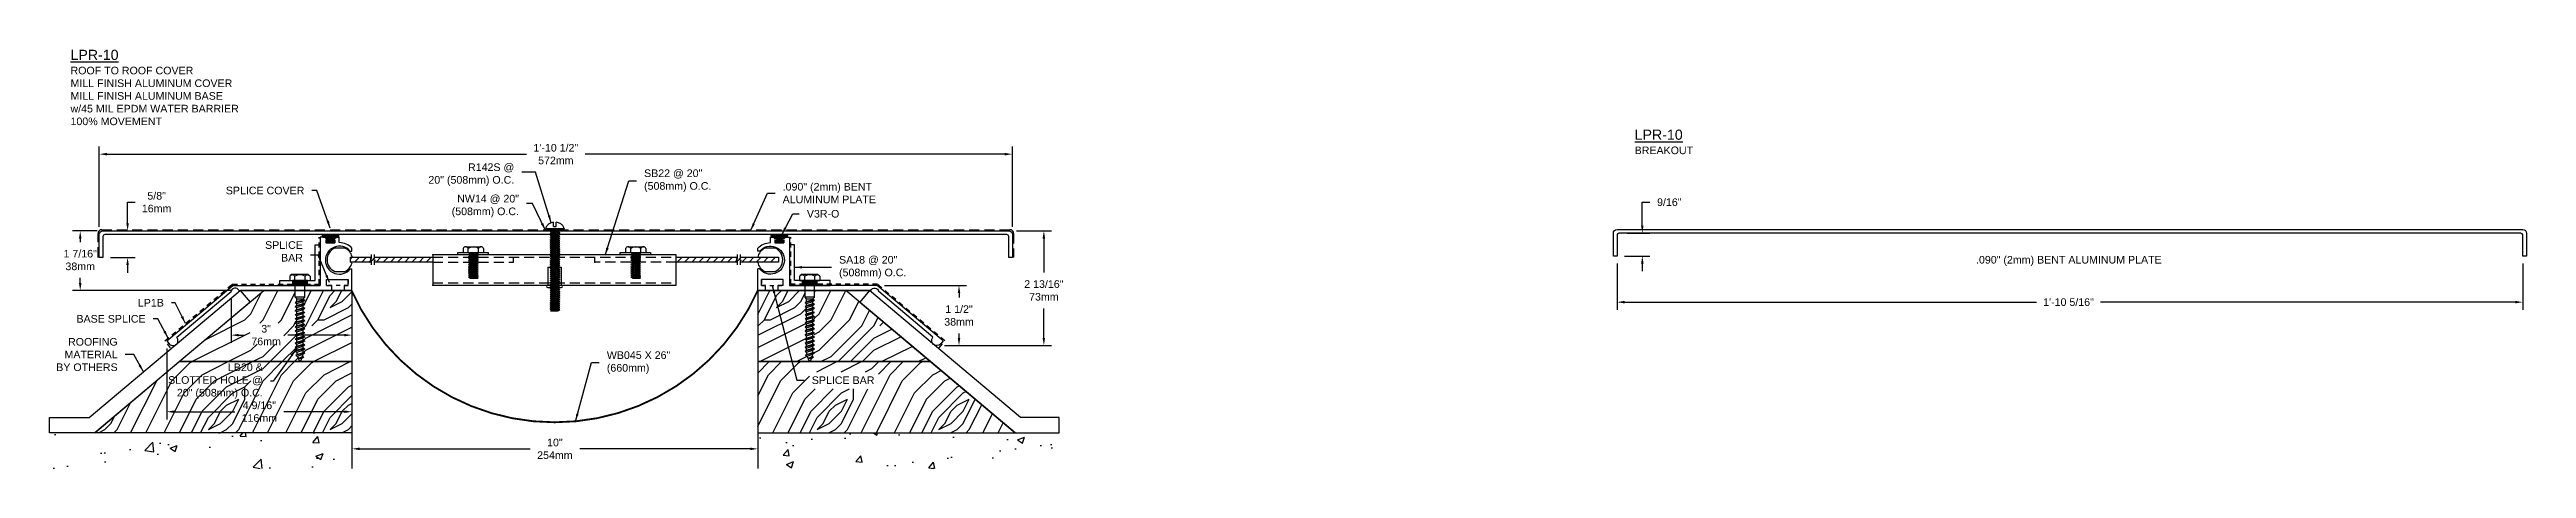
# Model space of a CAD drawing. Header units: inches. Extents: x -4 to 57, y 2.5 to 12.8.
import ezdxf

# ---------------------------------------------------------------- set-up
doc = ezdxf.new("R2010")
doc.units = ezdxf.units.IN
doc.header["$MEASUREMENT"] = 0
doc.linetypes.add('DASHED2', pattern=[0.375, 0.25, -0.125])
doc.linetypes.add('HIDDEN', pattern=[0.375, 0.25, -0.125])
for name, color, linetype in [('ANCHORS', 4, 'Continuous'), ('CONDITIONS', 1, 'Continuous'), ('DIMENSIONS', 3, 'Continuous'), ('FILLERS', 2, 'Continuous'), ('METALS', 7, 'Continuous'), ('TEXT', 2, 'Continuous')]:
    doc.layers.add(name, color=color, linetype=linetype)
doc.styles.add('ARIAL', font='arial.ttf')
doc.dimstyles.new('Arial', dxfattribs={"dimtxt": 0.1875, "dimasz": 0.1875, "dimexe": 0.1875, "dimexo": 0.1875, "dimgap": 0.1875, "dimtad": 0, "dimtih": 1, "dimtoh": 1, "dimdec": 4, "dimzin": 3, "dimdsep": 46, "dimlunit": 4, "dimtxsty": 'ARIAL', "dimcen": 0.125, "dimadec": 0, "dimazin": 0, "dimtfac": 1, "dimtdec": 4, "dimtofl": 0, "dimtmove": 0, "dimatfit": 3, "dimfxl": 0, "dimfrac": 2, "dimtolj": 1, "dimtzin": 0, "dimarcsym": 0})
pattern_1 = [(0, (-3.4, 0.15), (3, 3), [0.15, -2.85]), (90, (-2.2, 1.2), (-3, 3), [0.3, -2.7]), (45, (-2.8, 0.9), (3e-16, 3), [0.2121, -0.6363, 0.2121, -0.4242, 1.485, -1.27294]), (45, (-3.55, 0), (3e-16, 3), [0.21213, -0.42426, 0.21213, -3.39412]), (45, (-2.5, 0.3), (3e-16, 3), [0.2121, -4.0305]), (45, (-2.2, 0.15), (3e-16, 3), [0.2121, -4.0305]), (45, (-2.65, 0.45), (3e-16, 3), [0.2121, -4.0305]), (45, (-2.8, 0.6), (3e-16, 3), [0.42426, -3.8184]), (45, (-2.05, 2.85), (3e-16, 3), [0.4243, -3.8184]), (45, (-3.1, 0.75), (3e-16, 3), [0.8485, -3.3941]), (45, (-3.25, 0.9), (3e-16, 3), [0.8485, -3.3941]), (45, (-1.3, 1.8), (3e-16, 3), [0.8485, -3.3941]), (45, (-3.4, 1.2), (3e-16, 3), [0.6364, -3.60624]), (45, (-4, 1.65), (3e-16, 3), [0.6364, -3.60624]), (45, (-3.7, 1.35), (3e-16, 3), [0.6364, -3.60624]), (45, (-1.75, 2.25), (3e-16, 3), [1.0607, -3.182]), (45, (-2.05, 2.4), (3e-16, 3), [1.06066, -3.182]), (45, (-1.75, 1.65), (3e-16, 3), [1.4849, -2.7577]), (26.565, (-3.1, 0.45), (3, 1e-09), [0.3354, -6.3728]), (26.565, (-2.5, 1.35), (3, 1e-09), [0.3354, -6.3728]), (26.565, (-2.65, 1.05), (3, 1e-09), [0.3354, -6.3728]), (26.565, (-3.25, 0.15), (3, 1e-09), [0.6708, -6.0374]), (26.565, (-2.65, 1.5), (3, 1e-09), [1.00623, -5.702]), (26.565, (-2.95, 1.65), (3, 1e-09), [1.34164, -5.36656]), (26.565, (-3.25, 1.8), (3, 1e-09), [1.34164, -5.36656]), (26.565, (-3.7, 2.7), (3, 1e-09), [1.34164, -5.36656]), (26.565, (-3.7, 2.4), (3, 1e-09), [1.67705, -5.03115]), (26.565, (-3.55, 2.1), (3, 1e-09), [1.67705, -5.03115]), (63.435, (-2.5, 0.9), (2e-10, 3), [0.3354, -6.3728]), (63.435, (-2.95, 0.6), (2e-10, 3), [0.3354, -6.3728]), (63.435, (-3.4, 0.15), (2e-10, 3), [0.6708, -6.0374]), (63.435, (-2.5, 0.6), (2e-10, 3), [0.6708, -6.0374]), (63.435, (-3.7, 0), (2e-10, 3), [1.00623, -5.702]), (63.435, (-4, 0), (2e-10, 3), [1.34164, -5.36656]), (63.435, (-1.3, 0.15), (2e-10, 3), [1.34164, -5.36656]), (63.435, (-2.35, 0.45), (2e-10, 3), [1.34164, -5.36656]), (63.435, (-1.75, 0.15), (2e-10, 3), [1.67705, -5.03115]), (63.435, (-2.05, 0.3), (2e-10, 3), [1.67705, -5.03115])]

msp = doc.modelspace()

# ---------------------------------------------------------------- texts
at = {"layer": 'TEXT', "char_height": 0.25, "width": 5.28125, "attachment_point": 1, "style": 'ARIAL'}
for s, insert in [('{\\LLPR-10\\P\\H0.75x;\\lROOF TO ROOF COVER\\PMILL FINISH ALUMINUM COVER\\PMILL FINISH ALUMINUM BASE\\Pw/45 MIL EPDM WATER BARRIER\\P100% MOVEMENT}', (-3.49511, 12.79543)), ('{\\LLPR-10\\P\\H0.75x;\\lBREAKOUT}', (35.04842, 10.8315))]:
    msp.add_mtext(s, dxfattribs=dict(at, insert=insert))
at = {"layer": 'TEXT', "char_height": 0.1875, "style": 'ARIAL'}
for s, insert, attachment_point in [('R142S @\\P20" (508mm) O.C.', (7.44012, 9.72298), 6), ('SB22 @ 20"\\P(508mm) O.C.', (10.63863, 9.5737), 4), ('SPLICE COVER', (2.26742, 9.3322), 6), ('\\A1;NW14 @ 20"\\P(508mm) O.C.', (7.55671, 8.94839), 6), ('.090" (2mm) BENT\\PALUMINUM PLATE', (14.05337, 9.26828), 4), ('V3R-O', (14.65011, 8.75981), 4), ('SPLICE\\PBAR', (2.23164, 7.83489), 6), ('SA18 @ 20"\\P(508mm) O.C.', (15.44299, 7.44461), 4), ('.090" (2mm) BENT ALUMINUM PLATE', (43.45969, 7.60127), 4), ('BASE SPLICE', (-1.64489, 6.17526), 6), ('LP1B', (-1.19537, 6.57135), 6), ('ROOFING\\PMATERIAL\\PBY OTHERS', (-2.33295, 5.29655), 6), (' LB20 &\\PSLOTTED HOLE @\\P20" (508mm) O.C.', (1.24277, 4.64334), 6), ('WB045 X 26"\\P(660mm)', (9.72093, 5.09845), 4), ('SPLICE BAR', (14.77171, 4.66538), 4)]:
    msp.add_mtext(s, dxfattribs=dict(at, insert=insert, attachment_point=attachment_point))

# ---------------------------------------------------------------- blocks, each defined once
blk = doc.blocks.new('*D0')
at = {"layer": 'Defpoints', "color": 0}
for p in [(-2.651, 8.339), (-3.256, 6.872), (0.657, 6.872)]:
    blk.add_point(p, dxfattribs=at)
at = {"layer": 'DIMENSIONS', "color": 0, "lineweight": -2}
for p, q in [((-2.838, 8.339), (-3.443, 8.339)), ((-3.256, 8.151), (-3.256, 8.063)), ((0.47, 6.872), (-3.443, 6.872)), ((-3.256, 7.06), (-3.256, 7.181))]:
    blk.add_line(p, q, dxfattribs=at)
at = {"layer": 'DIMENSIONS', "color": 0}
for points in [[(-3.287, 8.151), (-3.224, 8.151), (-3.256, 8.339)], [(-3.287, 7.06), (-3.224, 7.06), (-3.256, 6.872)]]:
    blk.add_solid(points, dxfattribs=at)
at = {"layer": 'DIMENSIONS', "color": 0, "insert": (-3.256, 7.622), "char_height": 0.1875, "attachment_point": 5, "style": 'ARIAL'}
blk.add_mtext('\\A1;1 7/16"\\P38mm', dxfattribs=at)
blk = doc.blocks.new('*D1')
at = {"layer": 'Defpoints', "color": 0}
for p in [(-2.651, 8.339), (-2.696, 7.686), (-2.089, 7.686)]:
    blk.add_point(p, dxfattribs=at)
at = {"layer": 'DIMENSIONS', "color": 0, "lineweight": -2}
for p, q in [((-2.089, 8.526), (-2.089, 9.045)), ((-2.089, 9.045), (-1.901, 9.045)), ((-2.463, 8.339), (-1.901, 8.339)), ((-2.508, 7.686), (-1.901, 7.686)), ((-2.089, 7.499), (-2.089, 7.311))]:
    blk.add_line(p, q, dxfattribs=at)
at = {"layer": 'DIMENSIONS', "color": 0}
for points in [[(-2.12, 8.526), (-2.057, 8.526), (-2.089, 8.339)], [(-2.12, 7.499), (-2.057, 7.499), (-2.089, 7.686)]]:
    blk.add_solid(points, dxfattribs=at)
at = {"layer": 'DIMENSIONS', "color": 0, "insert": (-1.373, 9.045), "char_height": 0.1875, "attachment_point": 5, "style": 'ARIAL'}
blk.add_mtext('\\A1;5/8"\\P16mm', dxfattribs=at)
blk = doc.blocks.new('*D2')
at = {"layer": 'Defpoints', "color": 0}
for p in [(3.441, 3.54), (13.441, 3.54), (13.441, 2.977)]:
    blk.add_point(p, dxfattribs=at)
at = {"layer": 'DIMENSIONS', "color": 0, "lineweight": -2}
for p, q in [((3.441, 3.353), (3.441, 2.79)), ((13.441, 3.353), (13.441, 2.79)), ((3.628, 2.977), (7.829, 2.977)), ((13.253, 2.977), (9.052, 2.977))]:
    blk.add_line(p, q, dxfattribs=at)
at = {"layer": 'DIMENSIONS', "color": 0}
for points in [[(3.628, 3.008), (3.628, 2.946), (3.441, 2.977)], [(13.253, 3.008), (13.253, 2.946), (13.441, 2.977)]]:
    blk.add_solid(points, dxfattribs=at)
at = {"layer": 'DIMENSIONS', "color": 0, "insert": (8.441, 2.977), "char_height": 0.1875, "attachment_point": 5, "style": 'ARIAL'}
blk.add_mtext('\\A1;10"\\P254mm', dxfattribs=at)
blk = doc.blocks.new('NW14')
blk.add_hatch(color=256).paths.add_polyline_path([(0.2325, -0.03), (0.2325, 0), (-0.2325, 0), (-0.2325, -0.03)])
blk.add_lwpolyline([(-0.2325, -0.03), (0.2325, -0.03), (0.2325, 0), (-0.2325, 0)], close=True)
blk = doc.blocks.new('LB20')
for p, q in [((-0.25, 0.102), (-0.25, 0)), ((-0.25, 0), (0.25, 0)), ((-0.19, 0.156), (-0.238, 0.116)), ((-0.19, 0.156), (0.19, 0.156)), ((-0.125, 0), (-0.125, 0.102)), ((-0.117, -0.412), (-0.117, 0)), ((0.117, -0.412), (0.117, 0)), ((0.125, 0), (0.125, 0.102)), ((0.19, 0.156), (0.238, 0.116)), ((0.25, 0.102), (0.25, 0)), ((-0.078, -0.458), (-0.117, -0.412)), ((0.117, -0.412), (-0.117, -0.412)), ((0.117, -0.494), (-0.117, -0.544)), ((-0.117, -0.544), (-0.078, -0.521)), ((-0.117, -0.544), (-0.078, -0.566)), ((0.117, -0.594), (-0.117, -0.644)), ((-0.078, -0.521), (-0.078, -0.458)), ((-0.078, -0.458), (0.078, -0.458)), ((-0.078, -0.521), (0.078, -0.471)), ((-0.078, -0.566), (0.078, -0.516)), ((-0.078, -0.621), (-0.078, -0.566)), ((-0.078, -0.621), (0.078, -0.571)), ((0.078, -0.458), (0.117, -0.412)), ((0.078, -0.471), (0.078, -0.458)), ((0.117, -0.494), (0.078, -0.471)), ((0.117, -0.494), (0.078, -0.516)), ((0.078, -0.571), (0.078, -0.516)), ((0.117, -0.594), (0.078, -0.571)), ((0.117, -0.594), (0.078, -0.616)), ((-0.117, -0.644), (-0.078, -0.621)), ((-0.117, -0.644), (-0.078, -0.666)), ((0.117, -0.694), (-0.117, -0.744)), ((-0.117, -0.744), (-0.078, -0.721)), ((-0.117, -0.744), (-0.078, -0.766)), ((0.117, -0.794), (-0.117, -0.844)), ((-0.117, -0.844), (-0.078, -0.821)), ((-0.117, -0.844), (-0.078, -0.866)), ((0.117, -0.894), (-0.117, -0.944)), ((-0.117, -0.944), (-0.078, -0.921)), ((-0.117, -0.944), (-0.078, -0.966)), ((0.117, -0.994), (-0.117, -1.044)), ((-0.117, -1.044), (-0.078, -1.021)), ((-0.117, -1.044), (-0.078, -1.066)), ((0.117, -1.094), (-0.117, -1.144)), ((-0.117, -1.144), (-0.078, -1.121)), ((-0.117, -1.144), (-0.078, -1.166)), ((0.117, -1.194), (-0.117, -1.244)), ((-0.078, -0.666), (0.078, -0.616)), ((-0.078, -0.721), (-0.078, -0.666)), ((-0.078, -0.721), (0.078, -0.671)), ((-0.078, -0.766), (0.078, -0.716)), ((-0.078, -0.821), (-0.078, -0.766)), ((-0.078, -0.821), (0.078, -0.771)), ((-0.078, -0.866), (0.078, -0.816)), ((-0.078, -0.921), (-0.078, -0.866)), ((-0.078, -0.921), (0.078, -0.871)), ((-0.078, -0.966), (0.078, -0.916)), ((-0.078, -1.021), (-0.078, -0.966)), ((-0.078, -1.021), (0.078, -0.971)), ((-0.078, -1.066), (0.078, -1.016)), ((-0.078, -1.121), (-0.078, -1.066)), ((-0.078, -1.121), (0.078, -1.071)), ((-0.078, -1.166), (0.078, -1.116)), ((-0.078, -1.221), (-0.078, -1.166)), ((-0.078, -1.221), (0.078, -1.171)), ((-0.078, -1.266), (0.078, -1.216)), ((0.078, -0.671), (0.078, -0.616)), ((0.117, -0.694), (0.078, -0.671)), ((0.117, -0.694), (0.078, -0.716)), ((0.078, -0.771), (0.078, -0.716)), ((0.117, -0.794), (0.078, -0.771)), ((0.117, -0.794), (0.078, -0.816)), ((0.078, -0.871), (0.078, -0.816)), ((0.117, -0.894), (0.078, -0.871)), ((0.117, -0.894), (0.078, -0.916)), ((0.078, -0.971), (0.078, -0.916)), ((0.117, -0.994), (0.078, -0.971)), ((0.117, -0.994), (0.078, -1.016)), ((0.078, -1.071), (0.078, -1.016)), ((0.117, -1.094), (0.078, -1.071)), ((0.117, -1.094), (0.078, -1.116)), ((0.078, -1.171), (0.078, -1.116)), ((0.117, -1.194), (0.078, -1.171)), ((0.117, -1.194), (0.078, -1.216)), ((0.078, -1.271), (0.078, -1.216)), ((-0.117, -1.244), (-0.078, -1.221)), ((-0.117, -1.244), (-0.078, -1.266)), ((0.117, -1.294), (-0.117, -1.344)), ((-0.117, -1.344), (-0.078, -1.321)), ((-0.117, -1.344), (-0.078, -1.366)), ((0.117, -1.394), (-0.117, -1.444)), ((-0.117, -1.444), (-0.078, -1.421)), ((-0.117, -1.444), (-0.078, -1.466)), ((0.117, -1.494), (-0.117, -1.544)), ((-0.117, -1.544), (-0.078, -1.521)), ((-0.117, -1.544), (-0.078, -1.566)), ((0.117, -1.594), (-0.117, -1.644)), ((-0.117, -1.644), (-0.078, -1.621)), ((-0.117, -1.644), (-0.078, -1.666)), ((0.117, -1.694), (-0.117, -1.744)), ((-0.117, -1.744), (-0.078, -1.721)), ((-0.117, -1.744), (-0.078, -1.766)), ((0.117, -1.794), (-0.105, -1.844)), ((-0.105, -1.844), (-0.074, -1.823)), ((-0.078, -1.321), (-0.078, -1.266)), ((-0.078, -1.321), (0.078, -1.271)), ((-0.078, -1.366), (0.078, -1.316)), ((-0.078, -1.421), (-0.078, -1.366)), ((-0.078, -1.421), (0.078, -1.371)), ((-0.078, -1.466), (0.078, -1.416)), ((-0.078, -1.521), (-0.078, -1.466)), ((-0.078, -1.521), (0.078, -1.471)), ((-0.078, -1.566), (0.078, -1.516)), ((-0.078, -1.621), (-0.078, -1.566)), ((-0.078, -1.621), (0.078, -1.571)), ((-0.078, -1.666), (0.078, -1.616)), ((-0.078, -1.721), (-0.078, -1.666)), ((-0.078, -1.721), (0.078, -1.671)), ((-0.078, -1.766), (0.078, -1.716)), ((-0.074, -1.823), (0.078, -1.771)), ((-0.066, -1.862), (0.075, -1.817)), ((0.117, -1.794), (0.075, -1.817)), ((0.117, -1.294), (0.078, -1.271)), ((0.117, -1.294), (0.078, -1.316)), ((0.078, -1.371), (0.078, -1.316)), ((0.117, -1.394), (0.078, -1.371)), ((0.117, -1.394), (0.078, -1.416)), ((0.078, -1.471), (0.078, -1.416)), ((0.117, -1.494), (0.078, -1.471)), ((0.117, -1.494), (0.078, -1.516)), ((0.078, -1.571), (0.078, -1.516)), ((0.117, -1.594), (0.078, -1.571)), ((0.117, -1.594), (0.078, -1.616)), ((0.078, -1.671), (0.078, -1.616)), ((0.117, -1.694), (0.078, -1.671)), ((0.117, -1.694), (0.078, -1.716)), ((0.078, -1.766), (0.078, -1.716)), ((0.117, -1.794), (0.078, -1.771)), ((-0.105, -1.844), (-0.066, -1.862)), ((-0.022, -1.918), (0.063, -1.874)), ((0.096, -1.893), (-0.022, -1.918)), ((-0.022, -1.918), (0.047, -1.92)), ((0.096, -1.893), (0.047, -1.92)), ((0.096, -1.893), (0.063, -1.874))]:
    blk.add_line(p, q)
for centre, radius, start, end in [((-0.188, 0.057), 0.077, 35.77511, 144.22489), ((0, -0.126), 0.26, 61.28133, 118.71867), ((0.187, 0.057), 0.077, 35.77511, 144.22489), ((0.311, -1.766), 0.389, 180, 188.38365), ((-0.311, -1.766), 0.389, 343.96547, 352.44847), ((-0.311, -1.766), 0.389, 359.2771, 0), ((0.311, -1.766), 0.389, 194.32066, 216.96668), ((-0.311, -1.766), 0.389, 323.03332, 336.7752)]:
    blk.add_arc(centre, radius, start, end)
blk = doc.blocks.new('A$CD336')
for p, q in [((3.921, 2.673), (3.796, 2.673)), ((3.796, 2.673), (3.796, 1.485)), ((3.921, 2.673), (3.921, 2.642)), ((3.983, 2.642), (3.921, 2.642)), ((3.983, 2.595), (3.937, 2.595)), ((3.937, 2.595), (3.937, 2.533)), ((4.155, 2.533), (3.937, 2.533)), ((3.983, 2.642), (3.983, 2.595)), ((4.108, 2.642), (4.108, 2.595)), ((4.171, 2.642), (4.108, 2.642)), ((4.155, 2.595), (4.108, 2.595)), ((4.155, 2.595), (4.155, 2.533)), ((4.171, 2.673), (4.171, 2.642)), ((4.265, 2.673), (4.171, 2.673)), ((4.265, 2.538), (4.265, 2.673)), ((4.527, 2.33), (4.577, 2.33)), ((4.534, 1.893), (4.577, 1.893)), ((4.577, 2.33), (4.577, 2.404)), ((4.577, 1.36), (4.577, 1.893)), ((0.011, 0.119), (1.639, 1.485)), ((0.26, 0.21), (1.598, 1.333)), ((1.639, 1.485), (3.796, 1.485)), ((1.794, 1.36), (4.078, 1.36)), ((3.953, 1.485), (3.953, 1.63)), ((3.953, 1.63), (4.484, 1.63)), ((3.953, 1.485), (4.078, 1.485)), ((4.078, 1.36), (4.078, 1.485)), ((4.389, 1.485), (4.484, 1.485)), ((4.389, 1.36), (4.389, 1.485)), ((4.389, 1.36), (4.577, 1.36)), ((4.484, 1.485), (4.484, 1.63)), ((0.011, 0.119), (0.069, 0.05))]:
    blk.add_line(p, q)
for centre, radius, start, end in [((4.265, 2.107), 0.344, 40.41023, 321.53086), ((4.265, 2.107), 0.431, 43.62276, 90), ((1.7, 1.317), 0.103, 24.67532, 170.77487), ((0.165, 0.13), 0.125, 220, 40)]:
    blk.add_arc(centre, radius, start, end)
blk = doc.blocks.new('LP1B')
blk.add_blockref('A$CD336', (-4.265, -2.107))
blk = doc.blocks.new('SA18')
blk.add_lwpolyline([(-1, 0.125), (-0.125, 0.125), (-0.125, 1), (0, 1), (0, 0), (-1, 0)], close=True)
blk = doc.blocks.new('*D8')
at = {"layer": 'Defpoints', "color": 0}
for p in [(-1.125, 5.631), (3.441, 4.21), (3.441, 3.891)]:
    blk.add_point(p, dxfattribs=at)
at = {"layer": 'DIMENSIONS', "color": 0, "lineweight": -2}
for p, q in [((-1.125, 5.444), (-1.125, 3.703)), ((-0.938, 3.891), (0.556, 3.891)), ((3.253, 3.891), (1.759, 3.891)), ((3.441, 4.022), (3.441, 3.703))]:
    blk.add_line(p, q, dxfattribs=at)
at = {"layer": 'DIMENSIONS', "color": 0}
for points in [[(-0.938, 3.922), (-0.938, 3.859), (-1.125, 3.891)], [(3.253, 3.922), (3.253, 3.859), (3.441, 3.891)]]:
    blk.add_solid(points, dxfattribs=at)
at = {"layer": 'DIMENSIONS', "color": 0, "insert": (1.158, 3.891), "char_height": 0.1875, "attachment_point": 5, "style": 'ARIAL'}
blk.add_mtext('\\A1;4 9/16"\\P116mm', dxfattribs=at)
blk = doc.blocks.new('*D9')
at = {"layer": 'Defpoints', "color": 0}
for p in [(19.624, 8.339), (20.49, 8.339), (17.853, 5.518)]:
    blk.add_point(p, dxfattribs=at)
at = {"layer": 'DIMENSIONS', "color": 0, "lineweight": -2}
for p, q in [((19.812, 8.339), (20.678, 8.339)), ((20.49, 8.151), (20.49, 7.315)), ((20.49, 5.705), (20.49, 6.433)), ((18.04, 5.518), (20.678, 5.518))]:
    blk.add_line(p, q, dxfattribs=at)
at = {"layer": 'DIMENSIONS', "color": 0}
for points in [[(20.459, 8.151), (20.521, 8.151), (20.49, 8.339)], [(20.459, 5.705), (20.521, 5.705), (20.49, 5.518)]]:
    blk.add_solid(points, dxfattribs=at)
at = {"layer": 'DIMENSIONS', "color": 0, "insert": (20.49, 6.874), "char_height": 0.1875, "attachment_point": 5, "style": 'ARIAL'}
blk.add_mtext('\\A1;2 13/16"\\P73mm', dxfattribs=at)
blk = doc.blocks.new('*D10')
at = {"layer": 'Defpoints', "color": 0}
for p in [(16.379, 6.997), (18.399, 6.997), (17.853, 5.518)]:
    blk.add_point(p, dxfattribs=at)
at = {"layer": 'DIMENSIONS', "color": 0, "lineweight": -2}
for p, q in [((16.566, 6.997), (18.586, 6.997)), ((18.399, 6.81), (18.399, 6.699)), ((18.04, 5.518), (18.586, 5.518)), ((18.399, 5.705), (18.399, 5.816))]:
    blk.add_line(p, q, dxfattribs=at)
at = {"layer": 'DIMENSIONS', "color": 0}
for points in [[(18.368, 6.81), (18.43, 6.81), (18.399, 6.997)], [(18.368, 5.705), (18.43, 5.705), (18.399, 5.518)]]:
    blk.add_solid(points, dxfattribs=at)
at = {"layer": 'DIMENSIONS', "color": 0, "insert": (18.399, 6.257), "char_height": 0.1875, "attachment_point": 5, "style": 'ARIAL'}
blk.add_mtext('\\A1;1 1/2"\\P38mm', dxfattribs=at)
blk = doc.blocks.new('*D11')
at = {"layer": 'Defpoints', "color": 0}
for p in [(0.462, 6.846), (3.441, 6.872), (3.441, 5.775)]:
    blk.add_point(p, dxfattribs=at)
at = {"layer": 'DIMENSIONS', "color": 0, "lineweight": -2}
for p, q in [((0.462, 6.658), (0.462, 5.588)), ((3.441, 6.685), (3.441, 5.588)), ((0.65, 5.775), (0.788, 5.775)), ((3.253, 5.775), (1.862, 5.775))]:
    blk.add_line(p, q, dxfattribs=at)
at = {"layer": 'DIMENSIONS', "color": 0}
for points in [[(0.65, 5.806), (0.65, 5.744), (0.462, 5.775)], [(3.253, 5.806), (3.253, 5.744), (3.441, 5.775)]]:
    blk.add_solid(points, dxfattribs=at)
at = {"layer": 'DIMENSIONS', "color": 0, "insert": (1.325, 5.775), "char_height": 0.1875, "attachment_point": 5, "style": 'ARIAL'}
blk.add_mtext('\\A1;3"\\P76mm', dxfattribs=at)
blk = doc.blocks.new('*D12')
at = {"layer": 'Defpoints', "color": 0}
for p in [(19.714, 10.227), (-2.786, 8.249), (19.714, 8.249)]:
    blk.add_point(p, dxfattribs=at)
at = {"layer": 'DIMENSIONS', "color": 0, "lineweight": -2}
for p, q in [((-2.786, 8.436), (-2.786, 10.415)), ((19.714, 8.436), (19.714, 10.415)), ((-2.598, 10.227), (7.745, 10.227)), ((19.527, 10.227), (9.183, 10.227))]:
    blk.add_line(p, q, dxfattribs=at)
at = {"layer": 'DIMENSIONS', "color": 0}
for points in [[(-2.598, 10.258), (-2.598, 10.196), (-2.786, 10.227)], [(19.527, 10.258), (19.527, 10.196), (19.714, 10.227)]]:
    blk.add_solid(points, dxfattribs=at)
at = {"layer": 'DIMENSIONS', "color": 0, "insert": (8.464, 10.227), "char_height": 0.1875, "attachment_point": 5, "style": 'ARIAL'}
blk.add_mtext('\\A1;1\'-10 1/2"\\P572mm', dxfattribs=at)
blk = doc.blocks.new('H1458S')
for p, q in [((-0.25, 0.104), (-0.25, 0)), ((-0.25, 0), (0.25, 0)), ((-0.188, 0.144), (0.187, 0.144)), ((-0.125, 0), (-0.125, 0.104)), ((-0.119, 0), (-0.085, -0.02)), ((-0.085, -0.02), (0.048, 0)), ((0.125, 0), (0.125, 0.104)), ((0.25, 0.104), (0.25, 0)), ((-0.119, -0.05), (0.119, -0.025)), ((-0.119, -0.05), (-0.085, -0.03)), ((-0.119, -0.05), (-0.085, -0.07)), ((-0.119, -0.1), (0.119, -0.075)), ((-0.119, -0.1), (-0.085, -0.08)), ((-0.119, -0.1), (-0.085, -0.12)), ((-0.119, -0.15), (0.119, -0.125)), ((-0.119, -0.15), (-0.085, -0.13)), ((-0.119, -0.15), (-0.085, -0.17)), ((-0.119, -0.2), (0.119, -0.175)), ((-0.119, -0.2), (-0.085, -0.18)), ((-0.119, -0.2), (-0.085, -0.22)), ((-0.119, -0.25), (0.119, -0.225)), ((-0.119, -0.25), (-0.085, -0.23)), ((-0.119, -0.25), (-0.085, -0.27)), ((-0.119, -0.3), (0.119, -0.275)), ((-0.119, -0.3), (-0.085, -0.28)), ((-0.119, -0.3), (-0.085, -0.32)), ((-0.119, -0.35), (0.119, -0.325)), ((-0.119, -0.35), (-0.085, -0.33)), ((-0.119, -0.35), (-0.085, -0.37)), ((-0.119, -0.4), (0.119, -0.375)), ((-0.119, -0.4), (-0.085, -0.38)), ((-0.119, -0.4), (-0.085, -0.42)), ((-0.119, -0.45), (0.119, -0.425)), ((-0.119, -0.45), (-0.085, -0.43)), ((-0.119, -0.45), (-0.085, -0.47)), ((-0.119, -0.5), (0.119, -0.475)), ((-0.119, -0.5), (-0.085, -0.48)), ((-0.119, -0.5), (-0.085, -0.52)), ((-0.119, -0.55), (0.119, -0.525)), ((-0.119, -0.55), (-0.085, -0.53)), ((-0.119, -0.55), (-0.085, -0.57)), ((-0.119, -0.6), (0.119, -0.575)), ((-0.119, -0.6), (-0.085, -0.58)), ((-0.119, -0.6), (-0.085, -0.62)), ((-0.085, -0.03), (0.085, -0.005)), ((-0.085, -0.02), (-0.085, -0.03)), ((-0.085, -0.07), (0.085, -0.045)), ((-0.085, -0.08), (0.085, -0.055)), ((-0.085, -0.07), (-0.085, -0.08)), ((-0.085, -0.12), (0.085, -0.095)), ((-0.085, -0.13), (0.085, -0.105)), ((-0.085, -0.12), (-0.085, -0.13)), ((-0.085, -0.17), (0.085, -0.145)), ((-0.085, -0.18), (0.085, -0.155)), ((-0.085, -0.17), (-0.085, -0.18)), ((-0.085, -0.22), (0.085, -0.195)), ((-0.085, -0.23), (0.085, -0.205)), ((-0.085, -0.22), (-0.085, -0.23)), ((-0.085, -0.27), (0.085, -0.245)), ((-0.085, -0.28), (0.085, -0.255)), ((-0.085, -0.27), (-0.085, -0.28)), ((-0.085, -0.32), (0.085, -0.295)), ((-0.085, -0.33), (0.085, -0.305)), ((-0.085, -0.32), (-0.085, -0.33)), ((-0.085, -0.37), (0.085, -0.345)), ((-0.085, -0.38), (0.085, -0.355)), ((-0.085, -0.37), (-0.085, -0.38)), ((-0.085, -0.42), (0.085, -0.395)), ((-0.085, -0.43), (0.085, -0.405)), ((-0.085, -0.42), (-0.085, -0.43)), ((-0.085, -0.47), (0.085, -0.445)), ((-0.085, -0.48), (0.085, -0.455)), ((-0.085, -0.47), (-0.085, -0.48)), ((-0.085, -0.52), (0.085, -0.495)), ((-0.085, -0.53), (0.085, -0.505)), ((-0.085, -0.52), (-0.085, -0.53)), ((-0.085, -0.57), (0.085, -0.545)), ((-0.085, -0.58), (0.085, -0.555)), ((-0.085, -0.57), (-0.085, -0.58)), ((-0.085, -0.62), (0.085, -0.595)), ((-0.048, -0.625), (0.085, -0.605)), ((0.094, 0), (0.085, -0.005)), ((0.119, -0.025), (0.085, -0.005)), ((0.119, -0.025), (0.085, -0.045)), ((0.085, -0.045), (0.085, -0.055)), ((0.119, -0.075), (0.085, -0.055)), ((0.119, -0.075), (0.085, -0.095)), ((0.085, -0.095), (0.085, -0.105)), ((0.119, -0.125), (0.085, -0.105)), ((0.119, -0.125), (0.085, -0.145)), ((0.085, -0.145), (0.085, -0.155)), ((0.119, -0.175), (0.085, -0.155)), ((0.119, -0.175), (0.085, -0.195)), ((0.085, -0.195), (0.085, -0.205)), ((0.119, -0.225), (0.085, -0.205)), ((0.119, -0.225), (0.085, -0.245)), ((0.085, -0.245), (0.085, -0.255)), ((0.119, -0.275), (0.085, -0.255)), ((0.119, -0.275), (0.085, -0.295)), ((0.085, -0.295), (0.085, -0.305)), ((0.119, -0.325), (0.085, -0.305)), ((0.119, -0.325), (0.085, -0.345)), ((0.085, -0.345), (0.085, -0.355)), ((0.119, -0.375), (0.085, -0.355)), ((0.119, -0.375), (0.085, -0.395)), ((0.085, -0.395), (0.085, -0.405)), ((0.119, -0.425), (0.085, -0.405)), ((0.119, -0.425), (0.085, -0.445)), ((0.085, -0.445), (0.085, -0.455)), ((0.119, -0.475), (0.085, -0.455)), ((0.119, -0.475), (0.085, -0.495)), ((0.085, -0.495), (0.085, -0.505)), ((0.119, -0.525), (0.085, -0.505)), ((0.119, -0.525), (0.085, -0.545)), ((0.085, -0.545), (0.085, -0.555)), ((0.119, -0.575), (0.085, -0.555)), ((0.119, -0.575), (0.085, -0.595)), ((0.085, -0.595), (0.085, -0.605)), ((0.119, -0.625), (0.085, -0.605)), ((-0.085, -0.62), (-0.085, -0.625)), ((-0.085, -0.625), (0.119, -0.625))]:
    blk.add_line(p, q)
for centre, radius, start, end in [((-0.188, 0.075), 0.0688, 24.76151, 155.23849), ((0, -0.071), 0.215, 54.51066, 125.48934), ((0.187, 0.075), 0.0688, 24.76151, 155.23849)]:
    blk.add_arc(centre, radius, start, end)
blk = doc.blocks.new('RIVNUT')
for p, q in [((-0.143, 0.381), (-0.143, -0.063)), ((-0.143, 0.381), (0.189, 0.381)), ((0.189, 0.381), (0.189, -0.063)), ((-0.144, -0.119), (0.191, -0.119)), ((-0.143, -0.063), (0.189, -0.063))]:
    blk.add_line(p, q)
for centre, start, end in [((-0.143, -0.091), 90, 267.037), ((0.189, -0.091), 272.963, 90)]:
    blk.add_arc(centre, 0.028, start, end)
blk = doc.blocks.new('SB22')
at = {"layer": 'METALS'}
h = blk.add_hatch(dxfattribs=at)
h.set_pattern_fill('ANSI31', color=256, style=0)
h.paths.add_polyline_path([(3.907, 7.661), (3.907, 7.689), (3.391, 7.689), (3.391, 7.569), (3.907, 7.569), (3.907, 7.601), (3.935, 7.62), (3.878, 7.641)])
h.paths.add_polyline_path([(5.422, 7.689), (3.977, 7.689), (3.977, 7.661), (3.948, 7.641), (4.005, 7.62), (3.977, 7.601), (3.977, 7.569), (5.422, 7.569)])
h.paths.add_polyline_path([(12.954, 7.62), (12.896, 7.641), (12.925, 7.661), (12.925, 7.689), (11.421, 7.689), (11.421, 7.569), (12.925, 7.569), (12.925, 7.601)])
h.paths.add_polyline_path([(13.939, 7.689), (13.428, 7.689), (12.995, 7.689), (12.995, 7.661), (12.966, 7.641), (13.024, 7.62), (12.995, 7.601), (12.995, 7.569), (13.939, 7.569)])
at = {"linetype": 'HIDDEN'}
blk.add_line((5.422, 7.569), (7.413, 7.569), dxfattribs=at)
blk.add_line((7.413, 7.569), (7.413, 7.689))
for points in [[(3.432, 7.555), (3.391, 7.569), (3.391, 7.689), (3.432, 7.704, 0.233897), (3.254, 7.916), (3.004, 7.916, 0.654654), (3.004, 7.343), (3.254, 7.343, 0.233897)], [(13.939, 7.569), (13.428, 7.569, 0.246328), (13.609, 7.343), (13.859, 7.343, 0.654654), (13.859, 7.916), (13.609, 7.916, 0.246328), (13.428, 7.689), (13.939, 7.689)]]:
    blk.add_lwpolyline(points, format="xyb", close=True)
for points in [[(3.907, 7.761), (3.907, 7.661), (3.878, 7.641), (3.935, 7.62), (3.907, 7.601), (3.907, 7.501)], [(3.977, 7.761), (3.977, 7.661), (3.948, 7.641), (4.005, 7.62), (3.977, 7.601), (3.977, 7.501)], [(12.925, 7.761), (12.925, 7.661), (12.896, 7.641), (12.954, 7.62), (12.925, 7.601), (12.925, 7.501)], [(12.995, 7.761), (12.995, 7.661), (12.966, 7.641), (13.024, 7.62), (12.995, 7.601), (12.995, 7.501)]]:
    blk.add_lwpolyline(points)
blk.add_lwpolyline([(6.037, 7.752), (6.037, 7.804), (6.787, 7.804), (6.787, 7.752)], close=True)
at = {"linetype": 'ByBlock'}
for p in [(5.422, 7.752), (5.422, 7.001)]:
    blk.add_point(p, dxfattribs=at)
at = {"layer": 'METALS', "linetype": 'HIDDEN'}
for p, q in [((5.422, 7.689), (11.421, 7.689)), ((9.417, 7.569), (9.417, 7.689)), ((11.421, 7.569), (9.417, 7.569)), ((5.422, 7.063), (11.421, 7.063))]:
    blk.add_line(p, q, dxfattribs=at)
at = {"layer": 'METALS'}
blk.add_line((5.422, 7.002), (11.421, 7.002), dxfattribs=at)
for points in [[(3.907, 7.569), (3.391, 7.569), (3.391, 7.689), (3.907, 7.689)], [(3.977, 7.689), (5.422, 7.689), (5.422, 7.569), (3.977, 7.569)], [(12.925, 7.569), (11.421, 7.569), (11.421, 7.689), (12.925, 7.689)], [(12.995, 7.689), (13.939, 7.689)], [(13.939, 7.569), (12.995, 7.569)]]:
    blk.add_lwpolyline(points, dxfattribs=at)
for points in [[(11.421, 7.752), (5.422, 7.752), (5.422, 7.002), (11.421, 7.002)], [(10.039, 7.752), (10.039, 7.804), (10.789, 7.804), (10.789, 7.752)]]:
    blk.add_lwpolyline(points, close=True, dxfattribs=at)
at = {"layer": 'METALS', "linetype": 'HIDDEN'}
blk.add_point((9.417, 7.569), dxfattribs=at)
at = {"layer": 'ANCHORS'}
for p in [(6.422, 7.804), (10.424, 7.804)]:
    blk.add_blockref('H1458S', p, dxfattribs=at)
at = {"layer": 'METALS'}
blk.add_blockref('RIVNUT', (8.398, 7.065), dxfattribs=at)
blk = doc.blocks.new('*D17')
at = {"layer": 'Defpoints', "color": 0}
for p in [(34.676, 8.284), (34.614, 7.721), (35.237, 7.721)]:
    blk.add_point(p, dxfattribs=at)
at = {"layer": 'DIMENSIONS', "color": 0, "lineweight": -2}
for p, q in [((35.237, 8.471), (35.237, 9.045)), ((35.237, 9.045), (35.425, 9.045)), ((34.864, 8.284), (35.425, 8.284)), ((34.801, 7.721), (35.425, 7.721)), ((35.237, 7.534), (35.237, 7.346))]:
    blk.add_line(p, q, dxfattribs=at)
at = {"layer": 'DIMENSIONS', "color": 0}
for points in [[(35.206, 8.471), (35.268, 8.471), (35.237, 8.284)], [(35.206, 7.534), (35.268, 7.534), (35.237, 7.721)]]:
    blk.add_solid(points, dxfattribs=at)
at = {"layer": 'DIMENSIONS', "color": 0, "insert": (35.902, 9.045), "char_height": 0.1875, "attachment_point": 5, "style": 'ARIAL'}
blk.add_mtext('\\A1;9/16"', dxfattribs=at)
blk = doc.blocks.new('*D18')
at = {"layer": 'Defpoints', "color": 0}
for p in [(34.614, 7.721), (56.934, 7.721), (56.934, 6.586)]:
    blk.add_point(p, dxfattribs=at)
at = {"layer": 'DIMENSIONS', "color": 0, "lineweight": -2}
for p, q in [((34.614, 7.534), (34.614, 6.399)), ((56.934, 7.534), (56.934, 6.399)), ((34.801, 6.586), (44.947, 6.586)), ((56.746, 6.586), (46.531, 6.586))]:
    blk.add_line(p, q, dxfattribs=at)
at = {"layer": 'DIMENSIONS', "color": 0}
for points in [[(34.801, 6.618), (34.801, 6.555), (34.614, 6.586)], [(56.746, 6.618), (56.746, 6.555), (56.934, 6.586)]]:
    blk.add_solid(points, dxfattribs=at)
at = {"layer": 'DIMENSIONS', "color": 0, "insert": (45.739, 6.586), "char_height": 0.1875, "attachment_point": 5, "style": 'ARIAL'}
blk.add_mtext('\\A1;1\'-10 5/16"', dxfattribs=at)
blk = doc.blocks.new('v3rmushed')
h = blk.add_hatch(color=256)
h.paths.add_polyline_path([(4.084, 8.249), (3.736, 8.249, 0.781552), (3.721, 8.185), (3.785, 8.185), (3.785, 8.154), (3.863, 8.154), (3.863, 8.107), (3.857, 8.081), (3.802, 8.081), (3.802, 8.046), (4.017, 8.046), (4.017, 8.081), (3.962, 8.081), (3.956, 8.107), (3.956, 8.154), (4.035, 8.154), (4.035, 8.185), (4.098, 8.185, 0.781552)])
edge = h.paths.add_edge_path(flags=16)
edge.add_spline(control_points=[(3.91, 8.207), (4.013, 8.218), (4.111, 8.228), (4.066, 8.207), (4.065, 8.206)], knot_values=[0.028497, 0.028497, 0.028497, 0.028497, 0.196688, 0.201023, 0.201023, 0.201023, 0.201023], degree=3, periodic=0)
edge.add_line((4.065, 8.206), (3.754, 8.206))
edge.add_spline(control_points=[(3.754, 8.206), (3.753, 8.207), (3.708, 8.228), (3.806, 8.218), (3.91, 8.207)], knot_values=[0.028497, 0.028497, 0.028497, 0.028497, 0.032831, 0.201023, 0.201023, 0.201023, 0.201023], degree=3, periodic=0)
blk.add_lwpolyline([(4.035, 8.154), (4.035, 8.185), (4.098, 8.185, 0.799078), (4.082, 8.249), (3.737, 8.249, 0.799078), (3.721, 8.185), (3.785, 8.185), (3.785, 8.154), (3.863, 8.154), (3.863, 8.107), (3.857, 8.081), (3.802, 8.081), (3.802, 8.046), (4.017, 8.046), (4.017, 8.081), (3.962, 8.081), (3.956, 8.107), (3.956, 8.154)], format="xyb", close=True)
blk.add_lwpolyline([(4.065, 8.206), (3.754, 8.206)])
for points in [[(3.754, 8.206), (3.753, 8.207), (3.708, 8.228), (3.806, 8.218), (3.91, 8.207)], [(4.065, 8.206), (4.066, 8.207), (4.111, 8.228), (4.013, 8.218), (3.91, 8.207)]]:
    blk.add_open_spline(points, degree=3, knots=[0.028497, 0.028497, 0.028497, 0.028497, 0.0328313, 0.2010226, 0.2010226, 0.2010226, 0.2010226])
blk = doc.blocks.new('R142')
for p, q in [((-0.226, 0.031), (0.226, 0.031)), ((-0.226, 0.031), (-0.22, 0)), ((-0.22, 0), (0.22, 0)), ((-0.085, 0), (-0.085, -0.03)), ((-0.034, 0.082), (-0.034, 0.182)), ((-0.034, 0.082), (0.034, 0.082)), ((0.034, 0.082), (0.034, 0.182)), ((0.085, 0), (0.085, -0.005)), ((0.226, 0.031), (0.22, 0)), ((-0.119, -0.05), (0.119, -0.025)), ((-0.119, -0.05), (-0.085, -0.03)), ((-0.119, -0.05), (-0.085, -0.07)), ((-0.119, -0.1), (0.119, -0.075)), ((-0.119, -0.1), (-0.085, -0.08)), ((-0.119, -0.1), (-0.085, -0.12)), ((-0.119, -0.15), (0.119, -0.125)), ((-0.119, -0.15), (-0.085, -0.13)), ((-0.119, -0.15), (-0.085, -0.17)), ((-0.119, -0.2), (0.119, -0.175)), ((-0.119, -0.2), (-0.085, -0.18)), ((-0.119, -0.2), (-0.085, -0.22)), ((-0.119, -0.25), (0.119, -0.225)), ((-0.119, -0.25), (-0.085, -0.23)), ((-0.119, -0.25), (-0.085, -0.27)), ((-0.119, -0.3), (0.119, -0.275)), ((-0.119, -0.3), (-0.085, -0.28)), ((-0.119, -0.3), (-0.085, -0.32)), ((-0.119, -0.35), (0.119, -0.325)), ((-0.119, -0.35), (-0.085, -0.33)), ((-0.119, -0.35), (-0.085, -0.37)), ((-0.119, -0.4), (0.119, -0.375)), ((-0.119, -0.4), (-0.085, -0.38)), ((-0.119, -0.4), (-0.085, -0.42)), ((-0.119, -0.45), (0.119, -0.425)), ((-0.119, -0.45), (-0.085, -0.43)), ((-0.119, -0.45), (-0.085, -0.47)), ((-0.119, -0.5), (0.119, -0.475)), ((-0.119, -0.5), (-0.085, -0.48)), ((-0.119, -0.5), (-0.085, -0.52)), ((-0.119, -0.55), (0.119, -0.525)), ((-0.119, -0.55), (-0.085, -0.53)), ((-0.119, -0.55), (-0.085, -0.57)), ((-0.119, -0.6), (0.119, -0.575)), ((-0.119, -0.6), (-0.085, -0.58)), ((-0.119, -0.6), (-0.085, -0.62)), ((-0.085, -0.03), (0.085, -0.005)), ((-0.085, -0.07), (0.085, -0.045)), ((-0.085, -0.08), (0.085, -0.055)), ((-0.085, -0.07), (-0.085, -0.08)), ((-0.085, -0.12), (0.085, -0.095)), ((-0.085, -0.13), (0.085, -0.105)), ((-0.085, -0.12), (-0.085, -0.13)), ((-0.085, -0.17), (0.085, -0.145)), ((-0.085, -0.18), (0.085, -0.155)), ((-0.085, -0.17), (-0.085, -0.18)), ((-0.085, -0.22), (0.085, -0.195)), ((-0.085, -0.23), (0.085, -0.205)), ((-0.085, -0.22), (-0.085, -0.23)), ((-0.085, -0.27), (0.085, -0.245)), ((-0.085, -0.28), (0.085, -0.255)), ((-0.085, -0.27), (-0.085, -0.28)), ((-0.085, -0.32), (0.085, -0.295)), ((-0.085, -0.33), (0.085, -0.305)), ((-0.085, -0.32), (-0.085, -0.33)), ((-0.085, -0.37), (0.085, -0.345)), ((-0.085, -0.38), (0.085, -0.355)), ((-0.085, -0.37), (-0.085, -0.38)), ((-0.085, -0.42), (0.085, -0.395)), ((-0.085, -0.43), (0.085, -0.405)), ((-0.085, -0.42), (-0.085, -0.43)), ((-0.085, -0.47), (0.085, -0.445)), ((-0.085, -0.48), (0.085, -0.455)), ((-0.085, -0.47), (-0.085, -0.48)), ((-0.085, -0.52), (0.085, -0.495)), ((-0.085, -0.53), (0.085, -0.505)), ((-0.085, -0.52), (-0.085, -0.53)), ((-0.085, -0.57), (0.085, -0.545)), ((-0.085, -0.58), (0.085, -0.555)), ((-0.085, -0.57), (-0.085, -0.58)), ((-0.085, -0.62), (0.085, -0.595)), ((-0.085, -0.63), (0.085, -0.605)), ((0.119, -0.025), (0.085, -0.005)), ((0.119, -0.025), (0.085, -0.045)), ((0.085, -0.045), (0.085, -0.055)), ((0.119, -0.075), (0.085, -0.055)), ((0.119, -0.075), (0.085, -0.095)), ((0.085, -0.095), (0.085, -0.105)), ((0.119, -0.125), (0.085, -0.105)), ((0.119, -0.125), (0.085, -0.145)), ((0.085, -0.145), (0.085, -0.155)), ((0.119, -0.175), (0.085, -0.155)), ((0.119, -0.175), (0.085, -0.195)), ((0.085, -0.195), (0.085, -0.205)), ((0.119, -0.225), (0.085, -0.205)), ((0.119, -0.225), (0.085, -0.245)), ((0.085, -0.245), (0.085, -0.255)), ((0.119, -0.275), (0.085, -0.255)), ((0.119, -0.275), (0.085, -0.295)), ((0.085, -0.295), (0.085, -0.305)), ((0.119, -0.325), (0.085, -0.305)), ((0.119, -0.325), (0.085, -0.345)), ((0.085, -0.345), (0.085, -0.355)), ((0.119, -0.375), (0.085, -0.355)), ((0.119, -0.375), (0.085, -0.395)), ((0.085, -0.395), (0.085, -0.405)), ((0.119, -0.425), (0.085, -0.405)), ((0.119, -0.425), (0.085, -0.445)), ((0.085, -0.445), (0.085, -0.455)), ((0.119, -0.475), (0.085, -0.455)), ((0.119, -0.475), (0.085, -0.495)), ((0.085, -0.495), (0.085, -0.505)), ((0.119, -0.525), (0.085, -0.505)), ((0.119, -0.525), (0.085, -0.545)), ((0.085, -0.545), (0.085, -0.555)), ((0.119, -0.575), (0.085, -0.555)), ((0.119, -0.575), (0.085, -0.595)), ((0.085, -0.595), (0.085, -0.605)), ((0.119, -0.625), (0.085, -0.605)), ((-0.119, -0.65), (0.119, -0.625)), ((-0.119, -0.65), (-0.085, -0.63)), ((-0.119, -0.65), (-0.085, -0.67)), ((-0.119, -0.7), (0.119, -0.675)), ((-0.119, -0.7), (-0.085, -0.68)), ((-0.119, -0.7), (-0.085, -0.72)), ((-0.119, -0.75), (0.119, -0.725)), ((-0.119, -0.75), (-0.085, -0.73)), ((-0.119, -0.75), (-0.085, -0.77)), ((-0.119, -0.8), (0.119, -0.775)), ((-0.119, -0.8), (-0.085, -0.78)), ((-0.119, -0.8), (-0.085, -0.82)), ((-0.119, -0.85), (0.119, -0.825)), ((-0.119, -0.85), (-0.085, -0.83)), ((-0.119, -0.85), (-0.085, -0.87)), ((-0.119, -0.9), (0.119, -0.875)), ((-0.119, -0.9), (-0.085, -0.88)), ((-0.119, -0.9), (-0.085, -0.92)), ((-0.119, -0.95), (0.119, -0.925)), ((-0.119, -0.95), (-0.085, -0.93)), ((-0.119, -0.95), (-0.085, -0.97)), ((-0.119, -1), (0.119, -0.975)), ((-0.119, -1), (-0.085, -0.98)), ((-0.119, -1), (-0.085, -1.02)), ((-0.119, -1.05), (0.119, -1.025)), ((-0.119, -1.05), (-0.085, -1.03)), ((-0.119, -1.05), (-0.085, -1.07)), ((-0.119, -1.1), (0.119, -1.075)), ((-0.119, -1.1), (-0.085, -1.08)), ((-0.119, -1.1), (-0.085, -1.12)), ((-0.119, -1.15), (0.119, -1.125)), ((-0.119, -1.15), (-0.085, -1.13)), ((-0.119, -1.15), (-0.085, -1.17)), ((-0.119, -1.2), (0.119, -1.175)), ((-0.119, -1.2), (-0.085, -1.18)), ((-0.119, -1.2), (-0.085, -1.22)), ((-0.085, -0.62), (-0.085, -0.63)), ((-0.085, -0.67), (0.085, -0.645)), ((-0.085, -0.68), (0.085, -0.655)), ((-0.085, -0.67), (-0.085, -0.68)), ((-0.085, -0.72), (0.085, -0.695)), ((-0.085, -0.73), (0.085, -0.705)), ((-0.085, -0.72), (-0.085, -0.73)), ((-0.085, -0.77), (0.085, -0.745)), ((-0.085, -0.78), (0.085, -0.755)), ((-0.085, -0.77), (-0.085, -0.78)), ((-0.085, -0.82), (0.085, -0.795)), ((-0.085, -0.83), (0.085, -0.805)), ((-0.085, -0.82), (-0.085, -0.83)), ((-0.085, -0.87), (0.085, -0.845)), ((-0.085, -0.88), (0.085, -0.855)), ((-0.085, -0.87), (-0.085, -0.88)), ((-0.085, -0.92), (0.085, -0.895)), ((-0.085, -0.93), (0.085, -0.905)), ((-0.085, -0.92), (-0.085, -0.93)), ((-0.085, -0.97), (0.085, -0.945)), ((-0.085, -0.98), (0.085, -0.955)), ((-0.085, -0.97), (-0.085, -0.98)), ((-0.085, -1.02), (0.085, -0.995)), ((-0.085, -1.03), (0.085, -1.005)), ((-0.085, -1.02), (-0.085, -1.03)), ((-0.085, -1.07), (0.085, -1.045)), ((-0.085, -1.08), (0.085, -1.055)), ((-0.085, -1.07), (-0.085, -1.08)), ((-0.085, -1.12), (0.085, -1.095)), ((-0.085, -1.13), (0.085, -1.105)), ((-0.085, -1.12), (-0.085, -1.13)), ((-0.085, -1.17), (0.085, -1.145)), ((-0.085, -1.18), (0.085, -1.155)), ((-0.085, -1.17), (-0.085, -1.18)), ((-0.085, -1.22), (0.085, -1.195)), ((-0.085, -1.23), (0.085, -1.205)), ((-0.085, -1.22), (-0.085, -1.23)), ((0.119, -0.625), (0.085, -0.645)), ((0.085, -0.645), (0.085, -0.655)), ((0.119, -0.675), (0.085, -0.655)), ((0.119, -0.675), (0.085, -0.695)), ((0.085, -0.695), (0.085, -0.705)), ((0.119, -0.725), (0.085, -0.705)), ((0.119, -0.725), (0.085, -0.745)), ((0.085, -0.745), (0.085, -0.755)), ((0.119, -0.775), (0.085, -0.755)), ((0.119, -0.775), (0.085, -0.795)), ((0.085, -0.795), (0.085, -0.805)), ((0.119, -0.825), (0.085, -0.805)), ((0.119, -0.825), (0.085, -0.845)), ((0.085, -0.845), (0.085, -0.855)), ((0.119, -0.875), (0.085, -0.855)), ((0.119, -0.875), (0.085, -0.895)), ((0.085, -0.895), (0.085, -0.905)), ((0.119, -0.925), (0.085, -0.905)), ((0.119, -0.925), (0.085, -0.945)), ((0.085, -0.945), (0.085, -0.955)), ((0.119, -0.975), (0.085, -0.955)), ((0.119, -0.975), (0.085, -0.995)), ((0.085, -0.995), (0.085, -1.005)), ((0.119, -1.025), (0.085, -1.005)), ((0.119, -1.025), (0.085, -1.045)), ((0.085, -1.045), (0.085, -1.055)), ((0.119, -1.075), (0.085, -1.055)), ((0.119, -1.075), (0.085, -1.095)), ((0.085, -1.095), (0.085, -1.105)), ((0.119, -1.125), (0.085, -1.105)), ((0.119, -1.125), (0.085, -1.145)), ((0.085, -1.145), (0.085, -1.155)), ((0.119, -1.175), (0.085, -1.155)), ((0.119, -1.175), (0.085, -1.195)), ((0.085, -1.195), (0.085, -1.205)), ((0.119, -1.225), (0.085, -1.205)), ((-0.119, -1.25), (0.119, -1.225)), ((-0.119, -1.25), (-0.085, -1.23)), ((-0.119, -1.25), (-0.085, -1.27)), ((-0.119, -1.3), (0.119, -1.275)), ((-0.119, -1.3), (-0.085, -1.28)), ((-0.119, -1.3), (-0.085, -1.32)), ((-0.119, -1.35), (0.119, -1.325)), ((-0.119, -1.35), (-0.085, -1.33)), ((-0.119, -1.35), (-0.085, -1.37)), ((-0.119, -1.4), (0.119, -1.375)), ((-0.119, -1.4), (-0.085, -1.38)), ((-0.119, -1.4), (-0.085, -1.42)), ((-0.119, -1.45), (0.119, -1.425)), ((-0.119, -1.45), (-0.085, -1.43)), ((-0.119, -1.45), (-0.085, -1.47)), ((-0.119, -1.5), (0.119, -1.475)), ((-0.119, -1.5), (-0.085, -1.48)), ((-0.119, -1.5), (-0.085, -1.52)), ((-0.119, -1.55), (0.119, -1.525)), ((-0.119, -1.55), (-0.085, -1.53)), ((-0.119, -1.55), (-0.085, -1.57)), ((-0.119, -1.6), (0.119, -1.575)), ((-0.119, -1.6), (-0.085, -1.58)), ((-0.119, -1.6), (-0.085, -1.62)), ((-0.119, -1.65), (0.119, -1.625)), ((-0.119, -1.65), (-0.085, -1.63)), ((-0.119, -1.65), (-0.085, -1.67)), ((-0.119, -1.7), (0.119, -1.675)), ((-0.119, -1.7), (-0.085, -1.68)), ((-0.119, -1.7), (-0.085, -1.72)), ((-0.119, -1.75), (0.119, -1.725)), ((-0.119, -1.75), (-0.085, -1.73)), ((-0.119, -1.75), (-0.085, -1.77)), ((-0.119, -1.8), (0.119, -1.775)), ((-0.119, -1.8), (-0.085, -1.78)), ((-0.119, -1.8), (-0.085, -1.82)), ((-0.119, -1.85), (0.119, -1.825)), ((-0.119, -1.85), (-0.085, -1.83)), ((-0.085, -1.27), (0.085, -1.245)), ((-0.085, -1.28), (0.085, -1.255)), ((-0.085, -1.27), (-0.085, -1.28)), ((-0.085, -1.32), (0.085, -1.295)), ((-0.085, -1.33), (0.085, -1.305)), ((-0.085, -1.32), (-0.085, -1.33)), ((-0.085, -1.37), (0.085, -1.345)), ((-0.085, -1.38), (0.085, -1.355)), ((-0.085, -1.37), (-0.085, -1.38)), ((-0.085, -1.42), (0.085, -1.395)), ((-0.085, -1.43), (0.085, -1.405)), ((-0.085, -1.42), (-0.085, -1.43)), ((-0.085, -1.47), (0.085, -1.445)), ((-0.085, -1.48), (0.085, -1.455)), ((-0.085, -1.47), (-0.085, -1.48)), ((-0.085, -1.52), (0.085, -1.495)), ((-0.085, -1.53), (0.085, -1.505)), ((-0.085, -1.52), (-0.085, -1.53)), ((-0.085, -1.57), (0.085, -1.545)), ((-0.085, -1.58), (0.085, -1.555)), ((-0.085, -1.57), (-0.085, -1.58)), ((-0.085, -1.62), (0.085, -1.595)), ((-0.085, -1.63), (0.085, -1.605)), ((-0.085, -1.62), (-0.085, -1.63)), ((-0.085, -1.67), (0.085, -1.645)), ((-0.085, -1.68), (0.085, -1.655)), ((-0.085, -1.67), (-0.085, -1.68)), ((-0.085, -1.72), (0.085, -1.695)), ((-0.085, -1.73), (0.085, -1.705)), ((-0.085, -1.72), (-0.085, -1.73)), ((-0.085, -1.77), (0.085, -1.745)), ((-0.085, -1.78), (0.085, -1.755)), ((-0.085, -1.77), (-0.085, -1.78)), ((-0.085, -1.82), (0.085, -1.795)), ((-0.085, -1.83), (0.085, -1.805)), ((-0.085, -1.82), (-0.085, -1.83)), ((0.119, -1.225), (0.085, -1.245)), ((0.085, -1.245), (0.085, -1.255)), ((0.119, -1.275), (0.085, -1.255)), ((0.119, -1.275), (0.085, -1.295)), ((0.085, -1.295), (0.085, -1.305)), ((0.119, -1.325), (0.085, -1.305)), ((0.119, -1.325), (0.085, -1.345)), ((0.085, -1.345), (0.085, -1.355)), ((0.119, -1.375), (0.085, -1.355)), ((0.119, -1.375), (0.085, -1.395)), ((0.085, -1.395), (0.085, -1.405)), ((0.119, -1.425), (0.085, -1.405)), ((0.119, -1.425), (0.085, -1.445)), ((0.085, -1.445), (0.085, -1.455)), ((0.119, -1.475), (0.085, -1.455)), ((0.119, -1.475), (0.085, -1.495)), ((0.085, -1.495), (0.085, -1.505)), ((0.119, -1.525), (0.085, -1.505)), ((0.119, -1.525), (0.085, -1.545)), ((0.085, -1.545), (0.085, -1.555)), ((0.119, -1.575), (0.085, -1.555)), ((0.119, -1.575), (0.085, -1.595)), ((0.085, -1.595), (0.085, -1.605)), ((0.119, -1.625), (0.085, -1.605)), ((0.119, -1.625), (0.085, -1.645)), ((0.085, -1.645), (0.085, -1.655)), ((0.119, -1.675), (0.085, -1.655)), ((0.119, -1.675), (0.085, -1.695)), ((0.085, -1.695), (0.085, -1.705)), ((0.119, -1.725), (0.085, -1.705)), ((0.119, -1.725), (0.085, -1.745)), ((0.085, -1.745), (0.085, -1.755)), ((0.119, -1.775), (0.085, -1.755)), ((0.119, -1.775), (0.085, -1.795)), ((0.085, -1.795), (0.085, -1.805)), ((0.119, -1.825), (0.085, -1.805)), ((0.119, -1.825), (0.085, -1.845)), ((-0.119, -1.85), (-0.085, -1.87)), ((-0.119, -1.9), (0.119, -1.875)), ((-0.119, -1.9), (-0.085, -1.88)), ((-0.119, -1.9), (-0.085, -1.92)), ((-0.119, -1.95), (0.119, -1.925)), ((-0.119, -1.95), (-0.085, -1.93)), ((-0.119, -1.95), (-0.085, -1.97)), ((-0.11, -2), (0.119, -1.975)), ((-0.11, -2), (-0.085, -1.98)), ((-0.11, -2), (0.048, -2)), ((-0.085, -1.87), (0.085, -1.845)), ((-0.085, -1.88), (0.085, -1.855)), ((-0.085, -1.87), (-0.085, -1.88)), ((-0.085, -1.92), (0.085, -1.895)), ((-0.085, -1.93), (0.085, -1.905)), ((-0.085, -1.92), (-0.085, -1.93)), ((-0.085, -1.97), (0.085, -1.945)), ((-0.085, -1.98), (0.085, -1.955)), ((-0.085, -1.97), (-0.085, -1.98)), ((0.048, -2), (0.085, -1.995)), ((0.085, -1.845), (0.085, -1.855)), ((0.119, -1.875), (0.085, -1.855)), ((0.119, -1.875), (0.085, -1.895)), ((0.085, -1.895), (0.085, -1.905)), ((0.119, -1.925), (0.085, -1.905)), ((0.119, -1.925), (0.085, -1.945)), ((0.085, -1.945), (0.085, -1.955)), ((0.119, -1.975), (0.085, -1.955)), ((0.119, -1.975), (0.085, -1.995))]:
    blk.add_line(p, q)
for centre, radius, start, end in [((-0.08, 0), 0.149, 152.72818, 167.99216), ((-0.041, -0.02), 0.192, 128.78165, 152.72818), ((-0.016, -0.051), 0.232, 108.40836, 128.78165), ((0, -0.1), 0.284, 96.87175, 108.40836), ((0, -0.1), 0.284, 71.59164, 83.12825), ((0.016, -0.051), 0.232, 51.21835, 71.59164), ((0.041, -0.02), 0.192, 27.27182, 51.21835), ((0.08, 0), 0.149, 12.00784, 27.27182)]:
    blk.add_arc(centre, radius, start, end)

# ---------------------------------------------------------------- dimensions: what is measured, and where the dimension line sits
at = {"layer": 'DIMENSIONS'}
for base, p1, p2, text, picture, middle in [((19.71428, 10.22721), (-2.78574, 8.24869), (19.71428, 8.24869), '<>\\P572mm', '*D12', (8.46427, 10.22721)), ((3.440557, 3.890592), (-1.125287, 5.631261), (3.440557, 4.209547), '<>\\P116mm', '*D8', (1.157635, 3.890592)), ((13.44056, 2.97723), (3.44056, 3.54008), (13.44056, 3.54008), '<>\\P254mm', '*D2', (8.44056, 2.97723))]:
    dim = msp.add_linear_dim(base=base, p1=p1, p2=p2, text=text, dimstyle='Arial', dxfattribs=at)
    dim.commit()
    dim.dimension.update_dxf_attribs({"geometry": picture, "text_midpoint": middle})
for base, p1, p2, text, picture, middle in [((-2.08874, 7.68619), (-2.65074, 8.33869), (-2.69574, 7.68619), '<>\\P16mm', '*D1', (-1.37257, 9.04496)), ((-3.25561, 6.87219), (-2.65074, 8.33869), (0.6573, 6.87219), '<>\\P38mm', '*D0', (-3.25561, 7.62219)), ((20.49012, 8.33869), (17.8528, 5.51767), (19.62428, 8.33869), '<>\\P73mm', '*D9', (20.49012, 6.87393)), ((18.399, 6.99719), (17.8528, 5.51767), (16.37856, 6.99719), '<>\\P38mm', '*D10', (18.399, 6.25743))]:
    dim = msp.add_linear_dim(base=base, p1=p1, p2=p2, angle=90, text=text, dimstyle='Arial', dxfattribs=at)
    dim.commit()
    dim.dimension.update_dxf_attribs({"geometry": picture, "text_midpoint": middle, "dimtype": 160})
dim = msp.add_linear_dim(base=(35.23706, 7.72119), p1=(34.67621, 8.28369), p2=(34.61371, 7.72119), angle=90, dimstyle='Arial', dxfattribs=at)
dim.commit()
dim.dimension.update_dxf_attribs({"geometry": '*D17', "text_midpoint": (35.90188, 9.04496), "dimtype": 160})
dim = msp.add_linear_dim(base=(56.93373, 6.5864), p1=(34.61371, 7.72119), p2=(56.93373, 7.72119), dimstyle='Arial', dxfattribs=at)
dim.commit()
dim.dimension.update_dxf_attribs({"geometry": '*D18', "text_midpoint": (45.73872, 6.5864), "dimtype": 160})
dim = msp.add_linear_dim(base=(3.44056, 5.775), p1=(0.46204, 6.8457), p2=(3.44056, 6.87219), text='<>\\P76mm', dimstyle='Arial', dxfattribs=at)
dim.commit()
dim.dimension.update_dxf_attribs({"geometry": '*D11', "text_midpoint": (1.325, 5.775), "dimtype": 160})

# ---------------------------------------------------------------- hatches: boundary and pattern name
at = {"layer": 'CONDITIONS'}
h = msp.add_hatch(dxfattribs=at)
h.set_pattern_fill('WOODFACE', color=256, scale=3, style=0)
h.set_pattern_definition(pattern_1)
h.paths.add_polyline_path([(2.08143, 6.46101), (2.08143, 6.51591), (2.04237, 6.53846), (2.08143, 6.56101), (2.08143, 6.61591), (2.04237, 6.63846), (2.08143, 6.66101), (2.08143, 6.72423), (2.04237, 6.76988), (2.04237, 6.87219), (1.27146, 6.87219), (-0.8141, 5.12219), (3.44056, 5.12219), (3.44056, 6.72641, -0.03639594), (3.42928, 6.87219), (2.27674, 6.87219), (2.27674, 6.76988), (2.23768, 6.72422), (2.23768, 6.71101), (2.27674, 6.68846), (2.23768, 6.66591), (2.23768, 6.61101), (2.27674, 6.58846), (2.23768, 6.56591), (2.23768, 6.51101), (2.27674, 6.48846), (2.23768, 6.46591), (2.23768, 6.41101), (2.27674, 6.38846), (2.23768, 6.36591), (2.23768, 6.31101), (2.27674, 6.28846), (2.23768, 6.26591), (2.23768, 6.21101), (2.27674, 6.18846), (2.23768, 6.16591), (2.23768, 6.11101), (2.27674, 6.08846), (2.23768, 6.06591), (2.23768, 6.01101), (2.27674, 5.98846), (2.23768, 5.96591), (2.23768, 5.91101), (2.27674, 5.88846), (2.23768, 5.86591), (2.23768, 5.81101), (2.27674, 5.78846), (2.23768, 5.76591), (2.23768, 5.71101), (2.27674, 5.68846), (2.23768, 5.66591), (2.23768, 5.61101), (2.27674, 5.58846), (2.23768, 5.56591), (2.23768, 5.51101), (2.27674, 5.48846), (2.23768, 5.46591), (2.23768, 5.41099), (2.27674, 5.38846), (2.23431, 5.36483, -0.03703098), (2.22256, 5.30855), (2.25575, 5.28939), (2.20619, 5.26264, -0.06003224), (2.15956, 5.18219, -0.09913477), (2.09351, 5.31977), (2.05474, 5.33846), (2.08558, 5.35924, -0.03659691), (2.08143, 5.41591), (2.04237, 5.43846), (2.08143, 5.46101), (2.08143, 5.51591), (2.04237, 5.53846), (2.08143, 5.56101), (2.08143, 5.61591), (2.04237, 5.63846), (2.08143, 5.66101), (2.08143, 5.71591), (2.04237, 5.73846), (2.08143, 5.76101), (2.08143, 5.81591), (2.04237, 5.83846), (2.08143, 5.86101), (2.08143, 5.91591), (2.04237, 5.93846), (2.08143, 5.96101), (2.08143, 6.01591), (2.04237, 6.03846), (2.08143, 6.06101), (2.08143, 6.11591), (2.04237, 6.13846), (2.08143, 6.16101), (2.08143, 6.21591), (2.04237, 6.23846), (2.08143, 6.26101), (2.08143, 6.31591), (2.04237, 6.33846), (2.08143, 6.36101), (2.08143, 6.41591), (2.04237, 6.43846)])
h.paths.add_polyline_path([(1.75759, 6.07051), (1.75759, 5.55245), (0.93499, 5.55245), (0.93499, 6.07051)], flags=16)
h.paths.add_polyline_path([(1.06093, 5.97449), (1.58907, 5.97449), (1.58907, 5.57551), (1.06093, 5.57551)], flags=8)
h = msp.add_hatch(dxfattribs=at)
h.set_pattern_fill('WOODFACE', color=256, scale=3, style=0)
h.set_pattern_definition([(0, (4.6, 0.15), (3, 3), [0.15, -2.85]), (90, (5.8, 1.2), (-3, 3), [0.3, -2.7]), (45, (5.2, 0.9), (3e-16, 3), [0.2121, -0.6363, 0.2121, -0.4242, 1.485, -1.27294]), (45, (4.45, 0), (3e-16, 3), [0.21213, -0.42426, 0.21213, -3.39412]), (45, (5.5, 0.3), (3e-16, 3), [0.21213, -4.0305]), (45, (5.8, 0.15), (3e-16, 3), [0.21213, -4.0305]), (45, (5.35, 0.45), (3e-16, 3), [0.21213, -4.0305]), (45, (5.2, 0.6), (3e-16, 3), [0.42426, -3.8184]), (45, (5.95, 2.85), (3e-16, 3), [0.42426, -3.8184]), (45, (4.9, 0.75), (3e-16, 3), [0.8485, -3.3941]), (45, (4.75, 0.9), (3e-16, 3), [0.8485, -3.3941]), (45, (6.7, 1.8), (3e-16, 3), [0.8485, -3.3941]), (45, (4.6, 1.2), (3e-16, 3), [0.6364, -3.60624]), (45, (4, 1.65), (3e-16, 3), [0.6364, -3.60624]), (45, (4.3, 1.35), (3e-16, 3), [0.6364, -3.60624]), (45, (6.25, 2.25), (3e-16, 3), [1.06066, -3.182]), (45, (5.95, 2.4), (3e-16, 3), [1.06066, -3.182]), (45, (6.25, 1.65), (3e-16, 3), [1.4849, -2.7577]), (26.565, (4.9, 0.45), (3, 1e-09), [0.3354, -6.3728]), (26.565, (5.5, 1.35), (3, 1e-09), [0.3354, -6.3728]), (26.565, (5.35, 1.05), (3, 1e-09), [0.3354, -6.3728]), (26.565, (4.75, 0.15), (3, 1e-09), [0.6708, -6.0374]), (26.565, (5.35, 1.5), (3, 1e-09), [1.00623, -5.70197]), (26.565, (5.05, 1.65), (3, 1e-09), [1.34164, -5.36656]), (26.565, (4.75, 1.8), (3, 1e-09), [1.34164, -5.36656]), (26.565, (4.3, 2.7), (3, 1e-09), [1.34164, -5.36656]), (26.565, (4.3, 2.4), (3, 1e-09), [1.67705, -5.03115]), (26.565, (4.45, 2.1), (3, 1e-09), [1.67705, -5.03115]), (63.435, (5.5, 0.9), (2e-10, 3), [0.3354, -6.3728]), (63.435, (5.05, 0.6), (2e-10, 3), [0.3354, -6.3728]), (63.435, (4.6, 0.15), (2e-10, 3), [0.6708, -6.0374]), (63.435, (5.5, 0.6), (2e-10, 3), [0.6708, -6.0374]), (63.435, (4.3, 0), (2e-10, 3), [1.00623, -5.70197]), (63.435, (4, 0), (2e-10, 3), [1.34164, -5.36656]), (63.435, (6.7, 0.15), (2e-10, 3), [1.34164, -5.36656]), (63.435, (5.65, 0.45), (2e-10, 3), [1.34164, -5.36656]), (63.435, (6.25, 0.15), (2e-10, 3), [1.67705, -5.03115]), (63.435, (5.95, 0.3), (2e-10, 3), [1.67705, -5.03115])])
h.paths.add_polyline_path([(15.60965, 6.87219), (14.83874, 6.87219), (14.83874, 6.76988), (14.79968, 6.72422), (14.79968, 6.71101), (14.83874, 6.68846), (14.79968, 6.66591), (14.79968, 6.61101), (14.83874, 6.58846), (14.79968, 6.56591), (14.79968, 6.51101), (14.83874, 6.48846), (14.79968, 6.46591), (14.79968, 6.41101), (14.83874, 6.38846), (14.79968, 6.36591), (14.79968, 6.31101), (14.83874, 6.28846), (14.79968, 6.26591), (14.79968, 6.21101), (14.83874, 6.18846), (14.79968, 6.16591), (14.79968, 6.11101), (14.83874, 6.08846), (14.79968, 6.06591), (14.79968, 6.01101), (14.83874, 5.98846), (14.79968, 5.96591), (14.79968, 5.91101), (14.83874, 5.88846), (14.79968, 5.86591), (14.79968, 5.81101), (14.83874, 5.78846), (14.79968, 5.76591), (14.79968, 5.71101), (14.83874, 5.68846), (14.79968, 5.66591), (14.79968, 5.61101), (14.83874, 5.58846), (14.79968, 5.56591), (14.79968, 5.51101), (14.83874, 5.48846), (14.79968, 5.46591), (14.79968, 5.41099), (14.83874, 5.38846), (14.79631, 5.36483, -0.03703098), (14.78456, 5.30855), (14.81775, 5.28939), (14.76819, 5.26264, -0.06003224), (14.72156, 5.18219, -0.09913477), (14.65551, 5.31977), (14.61674, 5.33846), (14.64758, 5.35924, -0.03659691), (14.64343, 5.41591), (14.60437, 5.43846), (14.64343, 5.46101), (14.64343, 5.51591), (14.60437, 5.53846), (14.64343, 5.56101), (14.64343, 5.61591), (14.60437, 5.63846), (14.64343, 5.66101), (14.64343, 5.71591), (14.60437, 5.73846), (14.64343, 5.76101), (14.64343, 5.81591), (14.60437, 5.83846), (14.64343, 5.86101), (14.64343, 5.91591), (14.60437, 5.93846), (14.64343, 5.96101), (14.64343, 6.01591), (14.60437, 6.03846), (14.64343, 6.06101), (14.64343, 6.11591), (14.60437, 6.13846), (14.64343, 6.16101), (14.64343, 6.21591), (14.60437, 6.23846), (14.64343, 6.26101), (14.64343, 6.31591), (14.60437, 6.33846), (14.64343, 6.36101), (14.64343, 6.41591), (14.60437, 6.43846), (14.64343, 6.46101), (14.64343, 6.51591), (14.60437, 6.53846), (14.64343, 6.56101), (14.64343, 6.61591), (14.60437, 6.63846), (14.64343, 6.66101), (14.64343, 6.72423), (14.60437, 6.76988), (14.60437, 6.87219), (13.44056, 6.87219), (13.44056, 5.12219), (17.69522, 5.12219)])
h = msp.add_hatch(dxfattribs=at)
h.set_pattern_fill('WOODFACE', color=256, scale=3, style=0)
h.set_pattern_definition(pattern_1)
h.paths.add_polyline_path([(3.44056, 5.12219), (-0.8141, 5.12219), (-2.89967, 3.37219), (3.44056, 3.37219)])
h.paths.add_polyline_path([(0.69675, 4.19105), (1.61852, 4.19105), (1.61852, 3.59014), (0.69675, 3.59014)], flags=24)
h.paths.add_polyline_path([(-1.11562, 5.12901), (1.28965, 5.12901), (1.28965, 4.15766), (-1.11562, 4.15766)], flags=9)
h = msp.add_hatch(dxfattribs=at)
h.set_pattern_fill('WOODFACE', color=256, scale=3, style=0)
h.set_pattern_definition([(0, (2.6, 0.15), (3, 3), [0.15, -2.85]), (90, (3.8, 1.2), (-3, 3), [0.3, -2.7]), (45, (3.2, 0.9), (3e-16, 3), [0.2121, -0.6363, 0.2121, -0.4242, 1.485, -1.27294]), (45, (2.45, 0), (3e-16, 3), [0.21213, -0.42426, 0.21213, -3.39412]), (45, (3.5, 0.3), (3e-16, 3), [0.21213, -4.0305]), (45, (3.8, 0.15), (3e-16, 3), [0.21213, -4.0305]), (45, (3.35, 0.45), (3e-16, 3), [0.21213, -4.0305]), (45, (3.2, 0.6), (3e-16, 3), [0.42426, -3.8184]), (45, (3.95, 2.85), (3e-16, 3), [0.42426, -3.8184]), (45, (2.9, 0.75), (3e-16, 3), [0.8485, -3.3941]), (45, (2.75, 0.9), (3e-16, 3), [0.8485, -3.39412]), (45, (4.7, 1.8), (3e-16, 3), [0.8485, -3.3941]), (45, (2.6, 1.2), (3e-16, 3), [0.6364, -3.60624]), (45, (2, 1.65), (3e-16, 3), [0.6364, -3.60624]), (45, (2.3, 1.35), (3e-16, 3), [0.6364, -3.60624]), (45, (4.25, 2.25), (3e-16, 3), [1.06066, -3.182]), (45, (3.95, 2.4), (3e-16, 3), [1.06066, -3.182]), (45, (4.25, 1.65), (3e-16, 3), [1.48492, -2.7577]), (26.565, (2.9, 0.45), (3, 1e-09), [0.3354, -6.3728]), (26.565, (3.5, 1.35), (3, 1e-09), [0.3354, -6.3728]), (26.565, (3.35, 1.05), (3, 1e-09), [0.3354, -6.3728]), (26.565, (2.75, 0.15), (3, 1e-09), [0.67082, -6.0374]), (26.565, (3.35, 1.5), (3, 1e-09), [1.00623, -5.70197]), (26.565, (3.05, 1.65), (3, 1e-09), [1.34164, -5.36656]), (26.565, (2.75, 1.8), (3, 1e-09), [1.34164, -5.36656]), (26.565, (2.3, 2.7), (3, 1e-09), [1.34164, -5.36656]), (26.565, (2.3, 2.4), (3, 1e-09), [1.67705, -5.03115]), (26.565, (2.45, 2.1), (3, 1e-09), [1.67705, -5.03115]), (63.435, (3.5, 0.9), (2e-10, 3), [0.3354, -6.3728]), (63.435, (3.05, 0.6), (2e-10, 3), [0.3354, -6.3728]), (63.435, (2.6, 0.15), (2e-10, 3), [0.67082, -6.0374]), (63.435, (3.5, 0.6), (2e-10, 3), [0.67082, -6.0374]), (63.435, (2.3, 0), (2e-10, 3), [1.00623, -5.70197]), (63.435, (2, 0), (2e-10, 3), [1.34164, -5.36656]), (63.435, (4.7, 0.15), (2e-10, 3), [1.34164, -5.36656]), (63.435, (3.65, 0.45), (2e-10, 3), [1.34164, -5.36656]), (63.435, (4.25, 0.15), (2e-10, 3), [1.67705, -5.03115]), (63.435, (3.95, 0.3), (2e-10, 3), [1.67705, -5.03115])])
h.paths.add_polyline_path([(17.69522, 5.12219), (13.44056, 5.12219), (13.44056, 3.37219), (19.78079, 3.37219)])
h.paths.add_polyline_path([(16.41498, 4.45211), (14.71848, 4.45211), (14.71848, 4.8718), (16.41498, 4.8718)], flags=16)
h.paths.add_polyline_path([(14.72484, 4.80921), (16.3466, 4.80921), (16.3466, 4.52156), (14.72484, 4.52156)], flags=8)
h = msp.add_hatch(dxfattribs=at)
h.set_pattern_fill('AR-CONC', color=256, scale=0.25, style=0)
h.set_pattern_definition([(50, (-4, 0), (1.79315, -0.15688), [0.1875, -2.0625]), (355, (-4, 0), (-0.34688, 1.8805), [0.15, -1.65]), (100.451, (-3.8506, -0.013), (1.44627, 1.7236), [0.15935, -1.75286]), (46.184, (-4, 0.5), (2.6681, -0.4138), [0.28125, -3.09375]), (96.636, (-3.7777, 0.4655), (2.3367, 2.4353), [0.239, -2.6293]), (351.184, (-4, 0.5), (2.3367, 2.4353), [0.225, -2.475]), (21, (-3.75, 0.375), (1.49227, -1.00655), [0.1875, -2.0625]), (326, (-3.75, 0.375), (0.6083, 1.81288), [0.15, -1.65]), (71.451, (-3.6256, 0.2911), (2.10056, 0.80633), [0.15935, -1.75286]), (37.5, (-4, 0), (0.0304, 0.832235), [0, -1.63, 0, -1.675, 0, -1.65625]), (7.5, (-4, 0), (0.65767, 0.98603), [0, -0.955, 0, -1.5925, 0, -0.63125]), (327.5, (-4.5575, 0), (1.334556, -0.056387), [0, -0.625, 0, -1.95, 0, -2.5875]), (317.5, (-4.8075, 0), (1.45797, 0.25026), [0, -0.8125, 0, -1.295, 0, -1.8375])])
h.paths.add_polyline_path([(3.44056, 2.4967), (3.44056, 3.37219), (-2.89967, 3.37219), (-4.01179, 3.37219), (-4.01179, 2.4967)])
h = msp.add_hatch(dxfattribs=at)
h.set_pattern_fill('AR-CONC', color=256, scale=0.25, style=0)
h.set_pattern_definition([(50, (4, 0), (1.79315, -0.15688), [0.1875, -2.0625]), (355, (4, 0), (-0.34688, 1.88048), [0.15, -1.65]), (100.451, (4.1494, -0.013), (1.44627, 1.7236), [0.15935, -1.75286]), (46.184, (4, 0.5), (2.6681, -0.4138), [0.28125, -3.09375]), (96.636, (4.2223, 0.4655), (2.33666, 2.4353), [0.23903, -2.6293]), (351.184, (4, 0.5), (2.33665, 2.4353), [0.225, -2.475]), (21, (4.25, 0.375), (1.49227, -1.00655), [0.1875, -2.0625]), (326, (4.25, 0.375), (0.60829, 1.81288), [0.15, -1.65]), (71.451, (4.3744, 0.2911), (2.10056, 0.80633), [0.15935, -1.75286]), (37.5, (4, 0), (0.0304, 0.832235), [0, -1.63, 0, -1.675, 0, -1.65625]), (7.5, (4, 0), (0.657674, 0.98603), [0, -0.955, 0, -1.5925, 0, -0.63125]), (327.5, (3.4425, 0), (1.334556, -0.056387), [0, -0.625, 0, -1.95, 0, -2.5875]), (317.5, (3.1925, 0), (1.457965, 0.25026), [0, -0.8125, 0, -1.295, 0, -1.8375])])
h.paths.add_polyline_path([(20.87034, 2.4967), (20.87034, 3.37219), (19.78079, 3.37219), (13.44056, 3.37219), (13.44056, 2.4967)])
at = {"layer": 'METALS'}
for points in [[(1.97484, 7.12219), (1.97484, 6.99719), (2.34427, 6.99719), (2.34427, 7.12219)], [(14.53684, 7.12219), (14.53684, 6.99719), (14.90627, 6.99719), (14.90627, 7.12219)]]:
    msp.add_hatch(color=256, dxfattribs=at).paths.add_polyline_path(points)

# ---------------------------------------------------------------- linework, layer by layer
at = {"layer": 'CONDITIONS'}
for p, q in [((3.44056, 3.37219), (3.44056, 2.4967)), ((13.44056, 3.37219), (13.44056, 2.4967))]:
    msp.add_line(p, q, dxfattribs=at)
for points in [[(-4.01179, 3.74719), (-3.03616, 3.74719), (0.68807, 6.87219), (0.92911, 6.58492), (-2.89967, 3.37219), (-4.01179, 3.37219)], [(3.44056, 5.12219), (-0.8141, 5.12219), (1.27146, 6.87219), (3.44056, 6.87219)], [(13.44056, 5.12219), (17.69522, 5.12219), (15.60965, 6.87219), (13.44056, 6.87219)], [(20.87034, 3.74719), (19.91728, 3.74719), (16.19305, 6.87219), (15.952, 6.58492), (19.78079, 3.37219), (20.87034, 3.37219)], [(-0.8141, 5.12219), (3.44056, 5.12219), (3.44056, 3.37219), (-2.89967, 3.37219)], [(17.69522, 5.12219), (13.44056, 5.12219), (13.44056, 3.37219), (19.78079, 3.37219)]]:
    msp.add_lwpolyline(points, close=True, dxfattribs=at)
at = {"layer": 'FILLERS', "const_width": 0.045}
msp.add_lwpolyline([(0.68807, 6.87219), (0.68807, 6.87219), (3.42928, 6.87219, 0.64765684), (13.44056, 6.87219), (16.19305, 6.87219)], format="xyb", dxfattribs=at)
at = {"layer": 'METALS', "linetype": 'DASHED2'}
msp.add_lwpolyline([(-2.81574, 7.68619), (-2.81574, 8.27869, -0.41421356), (-2.72574, 8.36869), (19.65428, 8.36869, -0.41421356), (19.74428, 8.27869), (19.74428, 7.68619)], format="xyb", dxfattribs=at)
at = {"layer": 'METALS'}
for points in [[(-2.69574, 7.68619), (-2.78574, 7.68619), (-2.78574, 8.24869, -0.41421356), (-2.69574, 8.33869), (19.62428, 8.33869, -0.41421356), (19.71428, 8.24869), (19.71428, 7.68619), (19.62428, 7.68619), (19.62428, 8.20369, 0.41421356), (19.57928, 8.24869), (-2.65074, 8.24869, 0.41421356), (-2.69574, 8.20369), (-2.69574, 7.68619)], [(34.61371, 7.72119), (34.52371, 7.72119), (34.52371, 8.28369, -0.41421356), (34.61371, 8.37369), (56.93373, 8.37369, -0.41421356), (57.02373, 8.28369), (57.02373, 7.72119), (56.93373, 7.72119), (56.93373, 8.23869, 0.41421356), (56.88873, 8.28369), (34.65871, 8.28369, 0.41421356), (34.61371, 8.23869), (34.61371, 7.72119)]]:
    msp.add_lwpolyline(points, format="xyb", dxfattribs=at)
at = {"layer": 'METALS', "linetype": 'DASHED2', "ltscale": 0.5}
for points in [[(-1.02777, 5.46643), (-1.16931, 5.63511), (0.49118, 7.02844), (2.62831, 7.02844), (2.62831, 8.18519)], [(17.90889, 5.46643), (18.05043, 5.63511), (16.38993, 7.02844), (14.25281, 7.02844), (14.25281, 8.18519)]]:
    msp.add_lwpolyline(points, dxfattribs=at)
at = {"layer": 'METALS'}
for points in [[(2.34427, 7.12219), (1.97484, 7.12219), (1.97484, 6.99719), (2.34427, 6.99719), (2.34427, 7.12219)], [(14.90627, 7.12219), (14.53684, 7.12219), (14.53684, 6.99719), (14.90627, 6.99719), (14.90627, 7.12219)]]:
    msp.add_lwpolyline(points, dxfattribs=at)
at = {"layer": 'METALS', "linetype": 'DASHED2', "ltscale": 0.25}
for points in [[(2.81656, 7.14219), (3.34756, 7.14219), (3.34756, 6.99719), (2.81656, 6.99719)], [(14.06456, 7.14219), (13.53356, 7.14219), (13.53356, 6.99719), (14.06456, 6.99719)]]:
    msp.add_lwpolyline(points, close=True, dxfattribs=at)

# ---------------------------------------------------------------- block references
at = {"layer": 'ANCHORS'}
for name, p in [('R142', (8.44056, 8.36869)), ('NW14', (8.44056, 8.36869)), ('LB20', (2.15956, 7.12219)), ('LB20', (14.72156, 7.12219))]:
    msp.add_blockref(name, p, dxfattribs=at)
at = {"layer": 'FILLERS'}
for p in [(-1.0002, -0.00046), (10.0618, -0.00046)]:
    msp.add_blockref('v3rmushed', p, dxfattribs=at)
at = {"layer": 'METALS'}
for name, p in [('LP1B', (3.12856, 7.61919)), ('SA18', (2.65956, 6.99719)), ('SB22', (0.01028, 0))]:
    msp.add_blockref(name, p, dxfattribs=at)
at = {"layer": 'METALS', "xscale": -1}
for name, p in [('LP1B', (13.75256, 7.61919)), ('SA18', (14.22156, 6.99719))]:
    msp.add_blockref(name, p, dxfattribs=at)

msp.set_redraw_order([(e.dxf.handle, doc.entitydb.next_handle()) for e in msp.query("TEXT MTEXT ATTDEF DIMENSION ARC_DIMENSION")])  # texts and dimensions are drawn at this point

# ---------------------------------------------------------------- leaders
at = {"layer": 'TEXT', "annotation_type": 0, "has_hookline": 1}
for points, hookline_direction, text_width in [([(8.35082, 8.53814), (7.95955, 9.78548), (7.62762, 9.78548)], 1, 2.08578), ([(2.90668, 8.40369), (2.57255, 9.3322), (2.45492, 9.3322)], 1, 1.92092), ([(9.6788, 7.74169), (10.26363, 9.5737), (10.45113, 9.5737)], 0, 1.62048), ([(8.20806, 8.35169), (7.88559, 9.01089), (7.74421, 9.01089)], 1, 1.62048), ([(14.02911, 8.24422), (14.30298, 8.75981), (14.46261, 8.75981)], 0, 0.7876), ([(14.34656, 7.44461), (15.25549, 7.44461)], 0, 1.62048), ([(13.79906, 6.99719), (14.40233, 4.66538), (14.58421, 4.66538)], 0, 1.52801), ([(-1.09062, 5.70115), (-1.34178, 6.17526), (-1.45739, 6.17526)], 1, 1.67011), ([(-0.66256, 6.06033), (-0.91412, 6.57135), (-1.00787, 6.57135)], 1, 0.60765), ([(-1.69909, 4.86912), (-1.93732, 5.29655), (-2.14545, 5.29655)], 1, 1.48082), ([(2.0619, 5.42718), (1.4964, 4.64334), (1.43027, 4.64334)], 1, 2.31152), ([(8.94636, 3.65414), (9.34593, 5.09845), (9.53343, 5.09845)], 0, 1.54809)]:
    msp.add_leader(points, dimstyle='Arial', dxfattribs=dict(at, hookline_direction=hookline_direction, text_width=text_width))
at = {"layer": 'TEXT'}
msp.add_leader([(13.26453, 8.34178), (13.67837, 9.26828), (13.86587, 9.26828)], dimstyle='Arial', dxfattribs=at)
at = {"layer": 'TEXT', "annotation_type": 0, "has_hookline": 1, "hookline_direction": 1, "text_width": 0.90591}
msp.add_leader([(2.88353, 7.06969), (2.60664, 7.74114), (2.41914, 7.74114)], dimstyle='Arial', override={"dimgap": 0.1875, "dimtad": 0}, dxfattribs=at)

doc.saveas('drawing.dxf')
